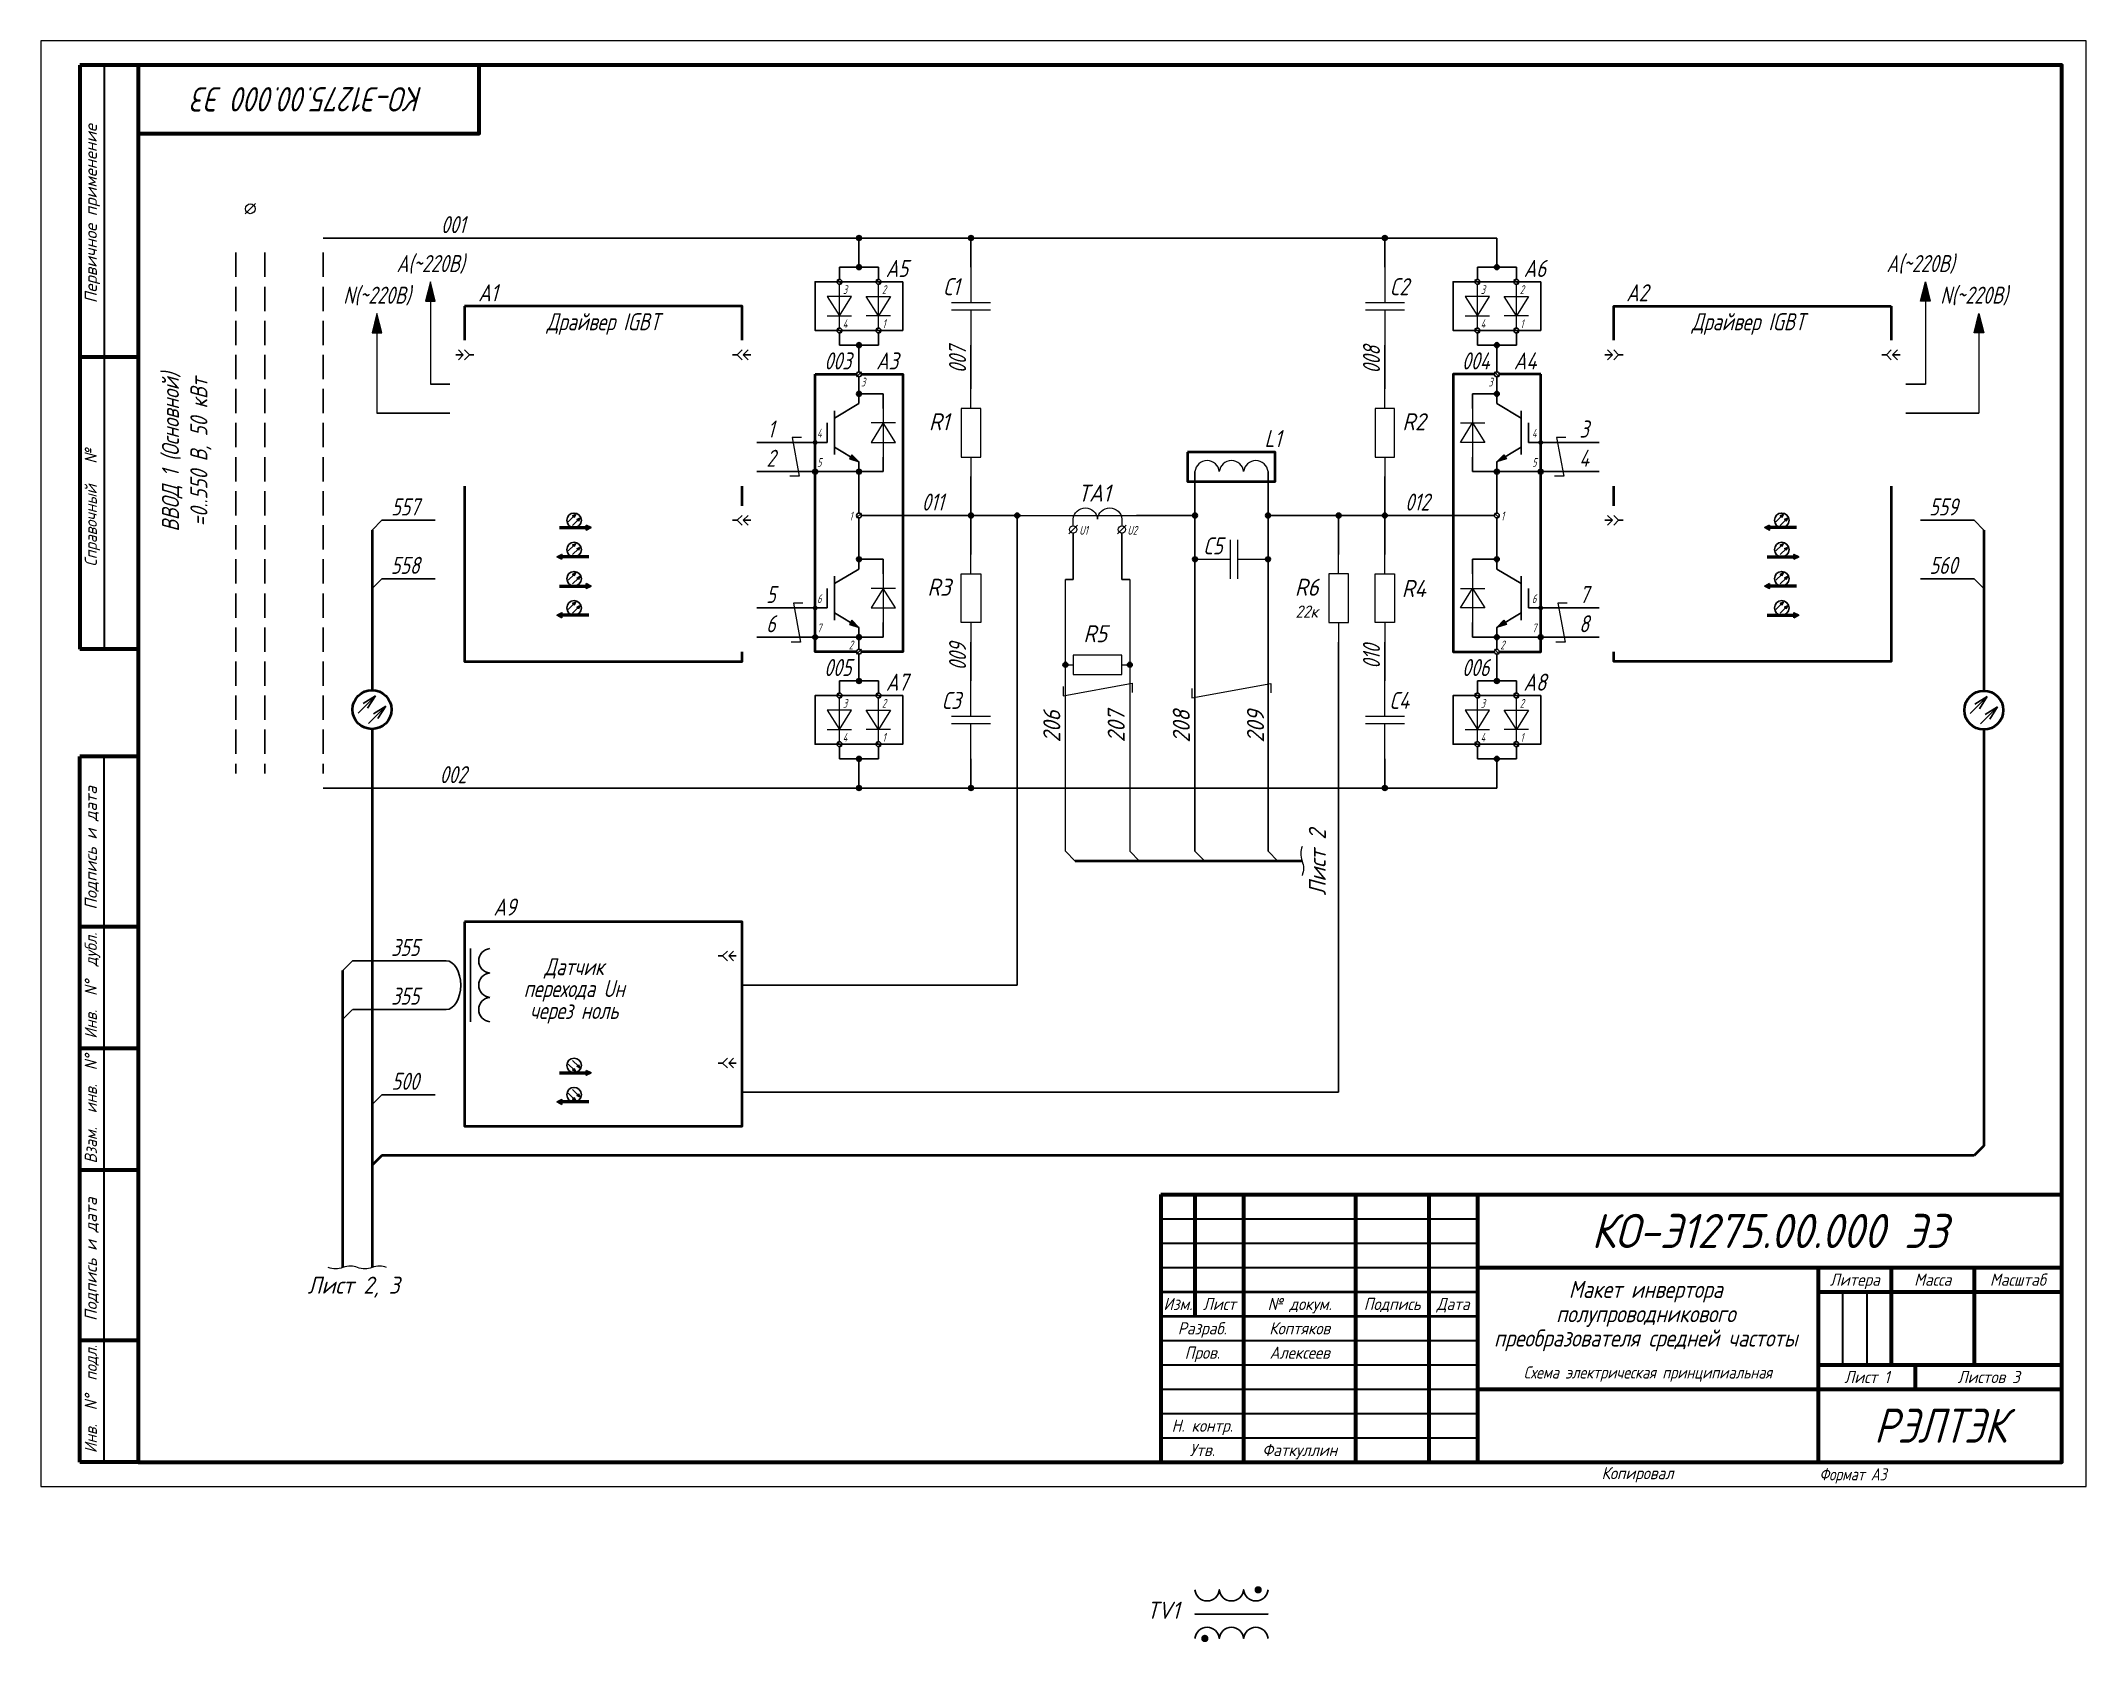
# Model space of a CAD drawing. Header units: millimetres. Extents: x -266 to 8003, y 0 to 8682.
# Drawn here: x -163.5 to 256.5, y 1168.3 to 1497.2 of the extents above; entities that cross this region are included whole.
import ezdxf
from ezdxf.enums import TextEntityAlignment as Align

# ---------------------------------------------------------------- set-up
doc = ezdxf.new("R2010")
doc.units = ezdxf.units.MM
for name, pattern in [('CENTER', [2, 1.25, -0.25, 0.25, -0.25]), ('K5LT32771', [0]), ('ГОСТ 2.303 4', [7, 5, -2, 0])]:
    doc.linetypes.add(name, pattern=pattern)
doc.styles.add('GENISO_1', font='geniso.shx', dxfattribs={"oblique": 15, "height": 3.5})
doc.styles.add('гост', font='simplex.shx', dxfattribs={"oblique": 15, "height": 2.25})
doc.styles.add('гост1', font='simplex.shx', dxfattribs={"width": 0.8, "oblique": 15, "height": 2.5})

msp = doc.modelspace()

# ---------------------------------------------------------------- texts
at = {"linetype": 'CENTER', "lineweight": 40, "style": 'GENISO_1', "oblique": 15, "width": 0.9}
msp.add_text('КО-Э1275.00.000 Э3', height=5, rotation=180, dxfattribs=at).set_placement((-108.5, 1485.25), align=Align.MIDDLE_CENTER)
at = {"lineweight": 40, "style": 'GENISO_1', "oblique": 15, "width": 1.1}
msp.add_text('Первичное применение', height=2.5, rotation=90, dxfattribs=at).set_placement((-152, 1461.75), align=Align.CENTER)
at = {"lineweight": 20, "style": 'GENISO_1', "oblique": 15, "width": 0.85}
for s, p in [('001', (-78.85, 1457.75)), ('A(~220В)', (-83.5, 1449.75)), ('A(~220В)', (222.47, 1449.75)), ('N(~220В)', (-94.5, 1443.25)), ('N(~220В)', (233.47, 1443.25)), ('003', (0.15, 1429.75)), ('004', (131.15, 1429.75)), ('1', (-13.6, 1415.75)), ('3', (153.4, 1415.75)), ('2', (-13.6, 1409.75)), ('4', (153.4, 1409.75)), ('557', (-88.68, 1399.75)), ('011', (19.65, 1400.75)), ('012', (119.15, 1400.75)), ('559', (227.2, 1399.75)), ('558', (-88.68, 1387.75)), ('560', (227.2, 1387.75)), ('5', (-13.6, 1381.75)), ('7', (153.4, 1381.75)), ('6', (-13.6, 1375.75)), ('8', (153.4, 1375.75)), ('005', (0.15, 1366.75)), ('006', (131.15, 1366.75)), ('002', (-78.85, 1344.75)), ('355', (-88.68, 1309.25)), ('355', (-88.68, 1299.25)), ('500', (-88.68, 1281.75))]:
    msp.add_text(s, height=3.5, dxfattribs=at).set_placement(p, align=Align.CENTER)
at = {"lineweight": 20, "style": 'GENISO_1', "oblique": 15}
for s, width, p in [('A5', 0.9, (12.3, 1447.7)), ('A6', 0.9, (143.3, 1447.7)), ('A1', 0.9, (-71.7, 1442.7)), ('С1', 0.9, (23.47, 1443.95)), ('С2', 0.9, (115.47, 1443.95)), ('A2', 0.9, (164.3, 1442.7)), ('Драйвер IGBT', 0.85, (-48, 1436.75)), ('Драйвер IGBT', 0.85, (187.16, 1436.75)), ('A3', 0.9, (10.3, 1428.7)), ('A4', 0.9, (141.3, 1428.7)), ('L1', 0.9, (89.5, 1412.75)), ('С5', 0.9, (77.22, 1390.7)), ('A7', 0.9, (12.3, 1362.7)), ('A8', 0.9, (143.3, 1362.7)), ('С3', 0.9, (23.47, 1358.95)), ('С4', 0.9, (115.47, 1358.95)), ('A9', 0.9, (-68.25, 1316.5)), ('Датчик', 0.85, (-54, 1304.25)), ('перехода Uн', 0.85, (-54, 1299.75)), ('через ноль', 0.85, (-54, 1295.25))]:
    msp.add_text(s, height=3.5, dxfattribs=dict(at, width=width)).set_placement(p, align=Align.BOTTOM_CENTER)
at = {"style": 'GENISO_1', "oblique": 15}
for s, width, p in [('3', 0.7, (1.64, 1446.15)), ('2', 0.7, (9.64, 1446.15)), ('3', 0.7, (132.64, 1446.15)), ('2', 0.7, (140.64, 1446.15)), ('4', 0.7, (1.64, 1439.15)), ('1', 0.7, (9.64, 1439.15)), ('4', 0.7, (132.64, 1439.15)), ('1', 0.7, (140.64, 1439.15)), ('3', 0.7, (5.35, 1427.15)), ('3', 0.7, (134.19, 1427.15)), ('4', 0.7, (-3.65, 1416.65)), ('4', 0.7, (143.17, 1416.65)), ('5', 0.7, (-3.65, 1410.65)), ('5', 0.7, (143.19, 1410.65)), ('1', 0.7, (2.85, 1399.65)), ('1', 0.7, (136.67, 1399.65)), ('U1', 0.8, (50.61, 1396.7)), ('U2', 0.8, (60.61, 1396.7)), ('6', 0.7, (-3.65, 1382.65)), ('6', 0.7, (143.15, 1382.65)), ('7', 0.7, (-3.65, 1376.65)), ('2', 0.7, (2.85, 1373.15)), ('2', 0.7, (136.64, 1373.15)), ('7', 0.7, (143.17, 1376.65)), ('3', 0.7, (1.64, 1361.15)), ('2', 0.7, (9.64, 1361.15)), ('3', 0.7, (132.64, 1361.15)), ('2', 0.7, (140.64, 1361.15)), ('4', 0.7, (1.64, 1354.15)), ('1', 0.7, (9.64, 1354.15)), ('4', 0.7, (132.64, 1354.15)), ('1', 0.7, (140.64, 1354.15))]:
    msp.add_text(s, height=1.8, dxfattribs=dict(at, width=width)).set_placement(p, align=Align.MIDDLE_CENTER)
at = {"lineweight": 20, "style": 'GENISO_1', "oblique": 15, "width": 0.85}
for s, p in [('007', (26.5, 1431.75)), ('008', (111.5, 1431.75)), ('009', (26.5, 1370.75)), ('010', (111.5, 1370.75))]:
    msp.add_text(s, height=3.5, rotation=90, dxfattribs=at).set_placement(p, align=Align.CENTER)
at = {"style": 'GENISO_1', "oblique": 15}
for s, height, p in [('R1', 3.5, (20.95, 1419)), ('R2', 3.5, (118.45, 1419)), ('R3', 3.5, (20.95, 1385)), ('R6', 3.5, (96.45, 1385)), ('R4', 3.5, (118.45, 1384.75)), ('22к', 2.5, (96.45, 1380))]:
    msp.add_text(s, height=height, dxfattribs=at).set_placement(p, align=Align.MIDDLE_CENTER)
at = {"lineweight": 40, "style": 'GENISO_1', "oblique": 15}
for s, p in [('Справочный   №', (-152, 1389.25)), ('Инв.  N%%d  дубл.', (-152, 1292.25)), ('Взам.  инв.  N%%d', (-152, 1266.62)), ('Инв.  N%%d  подл.', (-152, 1207.12))]:
    msp.add_text(s, height=2.5, rotation=90, dxfattribs=at).set_placement(p)
at = {"style": 'GENISO_1', "oblique": 15}
for s, p in [('ТА1', (52.84, 1401.54)), ('ТV1', (67, 1172.03))]:
    msp.add_text(s, height=3.5, dxfattribs=at).set_placement(p, align=Align.BOTTOM_CENTER)
at = {"lineweight": 20, "style": 'GENISO_1', "oblique": 15}
msp.add_text('R5', height=3.5, dxfattribs=at).set_placement((53.03, 1375.46), align=Align.MIDDLE_CENTER)
at = {"style": 'GENISO_1', "oblique": 15}
for s, p in [('206', (46.9, 1356.4)), ('207', (60.13, 1356.4)), ('208', (73.5, 1356.4)), ('209', (88.73, 1356.4))]:
    msp.add_text(s, height=3.5, rotation=90, dxfattribs=at).set_placement(p, align=Align.BOTTOM_CENTER)
at = {"lineweight": 40, "style": 'GENISO_1', "oblique": 15, "width": 1.1}
for p in [(-152, 1318.75), (-152, 1234.25)]:
    msp.add_text('Подпись и дата', height=2.5, rotation=90, dxfattribs=at).set_placement(p)
at = {"lineweight": -3, "style": 'GENISO_1', "oblique": 15}
msp.add_text('Лист 2', height=3.5, rotation=90, dxfattribs=at).set_placement((98.63, 1328.46), align=Align.MIDDLE_CENTER)
at = {"lineweight": 40, "style": 'GENISO_1', "oblique": 15}
for s, height, p in [('КО-Э1275.00.000 Э3', 7, (191.5, 1252.75)), ('Литера', 2.5, (209, 1242.75)), ('Масса', 2.5, (225, 1242.75)), ('Масштаб', 2.5, (242.5, 1242.75)), ('№ докум.', 2.5, (95, 1237.75)), ('Подпись', 2.5, (114, 1237.75)), ('Изм.', 2.5, (70, 1237.75)), ('Лист', 2.5, (78.5, 1237.75)), ('Дата', 2.5, (126.5, 1237.75)), ('Разраб.', 2.5, (75, 1232.75)), ('Коптяков', 2.5, (95, 1232.75)), ('Пров.', 2.5, (75, 1227.75)), ('Алексеев', 2.5, (95, 1227.75)), ('Лист 1', 2.5, (211.5, 1222.75)), ('Листов 3', 2.5, (236.5, 1222.75)), ('Н. контр.', 2.5, (75, 1212.75)), ('Утв.', 2.5, (75, 1207.75)), ('Фаткуллин', 2.5, (95, 1207.75)), ('Копировал', 2.5, (164.38, 1203))]:
    msp.add_text(s, height=height, dxfattribs=at).set_placement(p, align=Align.MIDDLE_CENTER)
at = {"lineweight": -3, "style": 'GENISO_1', "oblique": 15}
msp.add_text('Лист 2, 3', height=3.5, dxfattribs=at).set_placement((-99.29, 1241.62), align=Align.MIDDLE_CENTER)
at = {"lineweight": 40, "width": 0.8}
for s, height, style, oblique, p in [('Макет инвертора', 3.5, 'гост', 15, (166.07, 1240.75)), ('полупроводникового', 3.5, 'гост', 15, (166.07, 1235.75)), ('преобразователя средней частоты', 3.5, 'гост', 15, (166.07, 1230.75)), ('Схема электрическая принципиальная', 2.5, 'гост', 15, (166.5, 1223.69)), ('РЭЛТЭК', 7, 'гост1', 16, (226.5, 1212.75))]:
    msp.add_text(s, height=height, dxfattribs=dict(at, style=style, oblique=oblique)).set_placement(p, align=Align.MIDDLE_CENTER)
at = {"lineweight": 20, "insert": (-128.49, 1412.75), "char_height": 3.5, "attachment_point": 8, "rotation": 90, "style": 'GENISO_1'}
msp.add_mtext('{\\fGOST 2.304 type A|b0|i0|c0|p34;ВВОД 1 (Основной) \\P=0..550 В, 50 кВт}', dxfattribs=at)
at = {"lineweight": 40, "insert": (201.72, 1204.01), "char_height": 2.5, "width": 19.2268, "attachment_point": 1, "style": 'GENISO_1'}
msp.add_mtext('\\pxt4;{\\FCS_Gost2304|c0;Формат А3}', dxfattribs=at)

# ---------------------------------------------------------------- blocks, each defined once
blk = doc.blocks.new('Стрелка')
at = {"lineweight": 20}
blk.add_hatch(color=256, dxfattribs=at).paths.add_polyline_path([(4, 0), (0, 1), (0, -1)])
for p, q in [((4, 0), (0, 1)), ((0, 1), (0, -1)), ((0, -1), (4, 0))]:
    blk.add_line(p, q, dxfattribs=at)

# ---------------------------------------------------------------- hatches: boundary and pattern name
for color, points in [(256, [(5, 1456.75, -1), (4, 1456.75, -1)]), (256, [(28, 1456.75, -1), (27, 1456.75, -1)]), (256, [(113, 1456.75, -1), (112, 1456.75, -1)]), (256, [(5, 1450.75, -1), (4, 1450.75, -1)]), (256, [(136, 1450.75, -1), (135, 1450.75, -1)]), (256, [(5, 1434.75, 1), (4, 1434.75, 1)]), (256, [(136, 1434.75, 1), (135, 1434.75, 1)]), (256, [(4, 1424.75, 1), (5, 1424.75, 1)]), (256, [(136, 1424.75, -1), (135, 1424.75, -1)]), (256, [(-5, 1414.75, 1), (-4, 1414.75, 1)]), (256, [(145, 1414.75, -1), (144, 1414.75, -1)]), (256, [(-5, 1408.75, 1), (-4, 1408.75, 1)]), (256, [(4, 1408.75, 1), (5, 1408.75, 1)]), (256, [(136, 1408.75, -1), (135, 1408.75, -1)]), (256, [(145, 1408.75, -1), (144, 1408.75, -1)]), (0, [(-54, 1399.35), (-53.7, 1399.95), (-54.3, 1399.65), (-54, 1399.65)]), (0, [(-53.1, 1398.6), (-52.8, 1399.2), (-53.4, 1398.9), (-53.1, 1398.9)]), (256, [(28, 1399.75, -1), (27, 1399.75, -1)]), (256, [(37.5, 1399.75, -1), (36.5, 1399.75, -1)]), (256, [(74, 1399.75, -1), (73, 1399.75, -1)]), (256, [(89, 1399.75, -1), (88, 1399.75, -1)]), (256, [(103.5, 1399.75, -1), (102.5, 1399.75, -1)]), (256, [(113, 1399.75, -1), (112, 1399.75, -1)]), (256, [(113, 1399.75, 1), (112, 1399.75, 1)]), (0, [(194, 1399.35), (194.3, 1399.95), (193.7, 1399.65), (194, 1399.65)]), (0, [(194.9, 1398.6), (195.2, 1399.2), (194.6, 1398.9), (194.9, 1398.9)]), (0, [(-51.5, 1397.75), (-51.5, 1396.75), (-50.5, 1397.25)]), (0, [(191.5, 1397.75), (191.5, 1396.75), (190.5, 1397.25)]), (0, [(-56.5, 1390.75), (-56.5, 1391.75), (-57.5, 1391.25)]), (0, [(-54, 1393.35), (-53.7, 1393.95), (-54.3, 1393.65), (-54, 1393.65)]), (0, [(-53.1, 1392.6), (-52.8, 1393.2), (-53.4, 1392.9), (-53.1, 1392.9)]), (256, [(4, 1390.75, 1), (5, 1390.75, 1)]), (256, [(74, 1390.75, -1), (73, 1390.75, -1)]), (256, [(89, 1390.75, -1), (88, 1390.75, -1)]), (256, [(136, 1390.75, -1), (135, 1390.75, -1)]), (0, [(194, 1393.35), (194.3, 1393.95), (193.7, 1393.65), (194, 1393.65)]), (0, [(194.9, 1392.6), (195.2, 1393.2), (194.6, 1392.9), (194.9, 1392.9)]), (0, [(196.5, 1390.75), (196.5, 1391.75), (197.5, 1391.25)]), (0, [(-54, 1387.35), (-53.7, 1387.95), (-54.3, 1387.65), (-54, 1387.65)]), (0, [(-53.1, 1386.6), (-52.8, 1387.2), (-53.4, 1386.9), (-53.1, 1386.9)]), (0, [(194, 1387.35), (194.3, 1387.95), (193.7, 1387.65), (194, 1387.65)]), (0, [(194.9, 1386.6), (195.2, 1387.2), (194.6, 1386.9), (194.9, 1386.9)]), (0, [(-54, 1381.35), (-53.7, 1381.95), (-54.3, 1381.65), (-54, 1381.65)]), (0, [(-51.5, 1385.75), (-51.5, 1384.75), (-50.5, 1385.25)]), (0, [(191.5, 1385.75), (191.5, 1384.75), (190.5, 1385.25)]), (0, [(194, 1381.35), (194.3, 1381.95), (193.7, 1381.65), (194, 1381.65)]), (0, [(-56.5, 1378.75), (-56.5, 1379.75), (-57.5, 1379.25)]), (0, [(-53.1, 1380.6), (-52.8, 1381.2), (-53.4, 1380.9), (-53.1, 1380.9)]), (256, [(-5, 1380.75, 1), (-4, 1380.75, 1)]), (256, [(145, 1380.75, -1), (144, 1380.75, -1)]), (0, [(194.9, 1380.6), (195.2, 1381.2), (194.6, 1380.9), (194.9, 1380.9)]), (0, [(196.5, 1378.75), (196.5, 1379.75), (197.5, 1379.25)]), (256, [(-5, 1374.75, 1), (-4, 1374.75, 1)]), (256, [(4, 1374.75, 1), (5, 1374.75, 1)]), (256, [(136, 1374.75, -1), (135, 1374.75, -1)]), (256, [(145, 1374.75, -1), (144, 1374.75, -1)]), (256, [(46.4, 1369.08, 1), (47.4, 1369.08, 1)]), (256, [(59.63, 1369.08, 1), (60.63, 1369.08, 1)]), (256, [(5, 1365.75, -1), (4, 1365.75, -1)]), (256, [(136, 1365.75, -1), (135, 1365.75, -1)]), (256, [(5, 1349.75, 1), (4, 1349.75, 1)]), (256, [(136, 1349.75, 1), (135, 1349.75, 1)]), (256, [(5, 1343.75, -1), (4, 1343.75, -1)]), (256, [(28, 1343.75, 1), (27, 1343.75, 1)]), (256, [(113, 1343.75, 1), (112, 1343.75, 1)]), (0, [(-54, 1286.15), (-53.7, 1285.55), (-54.3, 1285.85), (-54, 1285.85)]), (0, [(-53.1, 1286.9), (-52.8, 1286.3), (-53.4, 1286.6), (-53.1, 1286.6)]), (0, [(-51.5, 1285.75), (-51.5, 1284.75), (-50.5, 1285.25)]), (0, [(-56.5, 1278.75), (-56.5, 1279.75), (-57.5, 1279.25)]), (0, [(-54, 1280.15), (-53.7, 1279.55), (-54.3, 1279.85), (-54, 1279.85)]), (0, [(-53.1, 1280.9), (-52.8, 1280.3), (-53.4, 1280.6), (-53.1, 1280.6)])]:
    msp.add_hatch(color=color).paths.add_polyline_path(points)

# ---------------------------------------------------------------- linework, layer by layer
at = {"lineweight": 60}
for p, q in [((-143.5, 1492.25), (-155.5, 1492.25)), ((-155.5, 1492.25), (-155.5, 1372.25)), ((-143.5, 1432.25), (-155.5, 1432.25)), ((-143.5, 1372.25), (-155.5, 1372.25)), ((-155.5, 1205.25), (-155.5, 1350.25)), ((-143.5, 1350.25), (-155.5, 1350.25)), ((-143.5, 1315.25), (-155.5, 1315.25)), ((-143.5, 1290.25), (-155.5, 1290.25)), ((-143.5, 1265.25), (-155.5, 1265.25)), ((66.5, 1260.25), (251.5, 1260.25)), ((66.5, 1260.25), (66.5, 1205.25)), ((73.5, 1260.25), (73.5, 1235.25)), ((83.5, 1260.25), (83.5, 1205.25)), ((106.5, 1260.25), (106.5, 1205.25)), ((121.5, 1260.25), (121.5, 1205.25)), ((131.5, 1260.25), (131.5, 1205.25)), ((131.5, 1245.25), (251.5, 1245.25)), ((201.5, 1245.25), (201.5, 1205.25)), ((216.5, 1245.25), (216.5, 1225.25)), ((233.5, 1245.25), (233.5, 1225.25)), ((201.5, 1240.25), (251.5, 1240.25)), ((-143.5, 1230.25), (-155.5, 1230.25)), ((201.5, 1225.25), (251.5, 1225.25)), ((221.5, 1220.25), (221.5, 1225.25)), ((131.5, 1220.25), (251.5, 1220.25)), ((-143.5, 1205.25), (-155.5, 1205.25))]:
    msp.add_line(p, q, dxfattribs=at)
at = {"lineweight": 30}
for p, q in [((-150.5, 1492.25), (-150.5, 1372.25)), ((-150.5, 1205.25), (-150.5, 1350.25)), ((66.5, 1255.25), (131.5, 1255.25)), ((66.5, 1250.25), (131.5, 1250.25)), ((66.5, 1245.25), (131.5, 1245.25)), ((206.5, 1240.25), (206.5, 1225.25)), ((211.5, 1240.25), (211.5, 1225.25)), ((66.5, 1230.25), (131.5, 1230.25)), ((66.5, 1225.25), (131.5, 1225.25)), ((66.5, 1220.25), (131.5, 1220.25)), ((66.5, 1215.25), (131.5, 1215.25)), ((66.5, 1210.25), (131.5, 1210.25))]:
    msp.add_line(p, q, dxfattribs=at)
at = {"lineweight": 20}
for p, q in [((-121.56, 1461.69), (-119.44, 1463.81)), ((27.5, 1450.75), (27.5, 1443.5)), ((112.5, 1450.75), (112.5, 1443.5)), ((0.5, 1438.25), (0.5, 1447.25)), ((8.5, 1438.25), (8.5, 1447.25)), ((131.5, 1438.25), (131.5, 1447.25)), ((139.5, 1438.25), (139.5, 1447.25)), ((-83.5, 1443.75), (-83.5, 1426.75)), ((3, 1444.75), (-2, 1444.75)), ((-2, 1444.75), (0.5, 1440.75)), ((-2, 1440.75), (3, 1440.75)), ((0.5, 1440.75), (3, 1444.75)), ((6, 1444.75), (11, 1444.75)), ((8.5, 1440.75), (6, 1444.75)), ((11, 1440.75), (6, 1440.75)), ((11, 1444.75), (8.5, 1440.75)), ((27.5, 1442), (27.5, 1434.75)), ((112.5, 1442), (112.5, 1434.75)), ((134, 1444.75), (129, 1444.75)), ((129, 1444.75), (131.5, 1440.75)), ((129, 1440.75), (134, 1440.75)), ((131.5, 1440.75), (134, 1444.75)), ((137, 1444.75), (142, 1444.75)), ((139.5, 1440.75), (137, 1444.75)), ((142, 1440.75), (137, 1440.75)), ((142, 1444.75), (139.5, 1440.75)), ((223.5, 1443.75), (223.5, 1426.75)), ((-94.5, 1437.25), (-94.5, 1420.75)), ((234.5, 1437.25), (234.5, 1420.75)), ((27.5, 1421.75), (27.5, 1425.75)), ((112.5, 1421.75), (112.5, 1425.75)), ((9.5, 1421.75), (9.5, 1411.75)), ((130.5, 1421.75), (130.5, 1411.75)), ((-7.33, 1415.8), (-9.24, 1415.8)), ((-9.24, 1415.8), (-7.77, 1407.79)), ((9.5, 1418.75), (7, 1414.75)), ((12, 1418.75), (7, 1418.75)), ((12, 1414.75), (9.5, 1418.75)), ((128, 1414.75), (130.5, 1418.75)), ((128, 1418.75), (133, 1418.75)), ((130.5, 1418.75), (133, 1414.75)), ((149.67, 1415.8), (147.76, 1415.8)), ((147.76, 1415.8), (149.23, 1407.79)), ((7, 1414.75), (12, 1414.75)), ((27.5, 1411.75), (27.5, 1407.75)), ((112.5, 1411.75), (112.5, 1407.75)), ((133, 1414.75), (128, 1414.75)), ((-7.77, 1407.79), (-9.68, 1407.79)), ((149.23, 1407.79), (147.32, 1407.79)), ((37, 1399.75), (61.5, 1399.75)), ((47.62, 1395.97), (49.39, 1397.73)), ((57.62, 1395.97), (59.39, 1397.73)), ((27.5, 1387.75), (27.5, 1391.75)), ((73.5, 1390.75), (80.75, 1390.75)), ((82.25, 1390.75), (88.5, 1390.75)), ((103, 1387.75), (103, 1391.75)), ((112.5, 1387.75), (112.5, 1391.75)), ((9.5, 1387.75), (9.5, 1377.75)), ((46.9, 1330.75), (46.9, 1386.58)), ((130.5, 1387.75), (130.5, 1377.75)), ((9.5, 1384.75), (7, 1380.75)), ((12, 1384.75), (7, 1384.75)), ((12, 1380.75), (9.5, 1384.75)), ((128, 1380.75), (130.5, 1384.75)), ((128, 1384.75), (133, 1384.75)), ((130.5, 1384.75), (133, 1380.75)), ((-7.05, 1381.76), (-8.96, 1381.76)), ((-8.96, 1381.76), (-7.5, 1373.75)), ((7, 1380.75), (12, 1380.75)), ((27.5, 1377.75), (27.5, 1373.75)), ((103, 1377.75), (103, 1373.75)), ((112.5, 1377.75), (112.5, 1373.75)), ((133, 1380.75), (128, 1380.75)), ((149.95, 1381.76), (148.04, 1381.76)), ((148.04, 1381.76), (149.5, 1373.75)), ((-7.5, 1373.75), (-9.41, 1373.75)), ((149.5, 1373.75), (147.59, 1373.75)), ((27.5, 1358.5), (27.5, 1365.75)), ((46.4, 1362.72), (60.63, 1365.32)), ((46.9, 1369.08), (48.51, 1369.08)), ((58.51, 1369.08), (60.13, 1369.08)), ((60.63, 1365.32), (60.63, 1363.41)), ((72.83, 1362.25), (89.08, 1365.23)), ((89.08, 1365.23), (89.08, 1363.32)), ((112.5, 1358.5), (112.5, 1365.75)), ((0.5, 1353.25), (0.5, 1362.25)), ((8.5, 1353.25), (8.5, 1362.25)), ((46.4, 1364.63), (46.4, 1362.72)), ((72.83, 1364.17), (72.83, 1362.25)), ((131.5, 1353.25), (131.5, 1362.25)), ((139.5, 1353.25), (139.5, 1362.25)), ((3, 1359.75), (-2, 1359.75)), ((-2, 1359.75), (0.5, 1355.75)), ((0.5, 1355.75), (3, 1359.75)), ((6, 1359.75), (11, 1359.75)), ((8.5, 1355.75), (6, 1359.75)), ((11, 1359.75), (8.5, 1355.75)), ((27.5, 1349.75), (27.5, 1357)), ((112.5, 1349.75), (112.5, 1357)), ((134, 1359.75), (129, 1359.75)), ((129, 1359.75), (131.5, 1355.75)), ((131.5, 1355.75), (134, 1359.75)), ((137, 1359.75), (142, 1359.75)), ((139.5, 1355.75), (137, 1359.75)), ((142, 1359.75), (139.5, 1355.75)), ((-2, 1355.75), (3, 1355.75)), ((11, 1355.75), (6, 1355.75)), ((129, 1355.75), (134, 1355.75)), ((142, 1355.75), (137, 1355.75))]:
    msp.add_line(p, q, dxfattribs=at)
at = {"linetype": 'ГОСТ 2.303 4'}
for p, q in [((-123.5, 1453.75), (-123.5, 1346.75)), ((-117.5, 1453.75), (-117.5, 1346.75)), ((-105.5, 1453.75), (-105.5, 1346.75))]:
    msp.add_line(p, q, dxfattribs=at)
for p, q in [((37.5, 1456.75), (-105.5, 1456.75)), ((4.5, 1450.75), (4.5, 1456.75)), ((27.5, 1450.75), (27.5, 1456.75)), ((135.5, 1456.75), (37.5, 1456.75)), ((112.5, 1450.75), (112.5, 1456.75)), ((135.5, 1450.75), (135.5, 1456.75)), ((8.5, 1450.75), (0.5, 1450.75)), ((0.5, 1450.75), (0.5, 1448.25)), ((8.5, 1450.75), (8.5, 1448.25)), ((139.5, 1450.75), (131.5, 1450.75)), ((131.5, 1450.75), (131.5, 1448.25)), ((139.5, 1450.75), (139.5, 1448.25)), ((0.5, 1434.75), (0.5, 1437.25)), ((8.5, 1434.75), (8.5, 1437.25)), ((131.5, 1434.75), (131.5, 1437.25)), ((139.5, 1434.75), (139.5, 1437.25)), ((-78.31, 1432.75), (-76.75, 1432.75)), ((-76.75, 1432.75), (-77.75, 1433.75)), ((-77.75, 1431.75), (-76.75, 1432.75)), ((-75.5, 1432.75), (-76.5, 1433.75)), ((-76.5, 1431.75), (-75.5, 1432.75)), ((-75.5, 1432.75), (-74.56, 1432.75)), ((-20.5, 1432.75), (-21.44, 1432.75)), ((-20.5, 1432.75), (-19.5, 1433.75)), ((-19.5, 1431.75), (-20.5, 1432.75)), ((-19.25, 1432.75), (-18.25, 1433.75)), ((-17.69, 1432.75), (-19.25, 1432.75)), ((-18.25, 1431.75), (-19.25, 1432.75)), ((8.5, 1434.75), (0.5, 1434.75)), ((4.5, 1434.75), (4.5, 1429.25)), ((27.5, 1434.75), (27.5, 1425.75)), ((112.5, 1434.75), (112.5, 1425.75)), ((139.5, 1434.75), (131.5, 1434.75)), ((135.5, 1434.75), (135.5, 1429.25)), ((157.69, 1432.75), (159.25, 1432.75)), ((159.25, 1432.75), (158.25, 1433.75)), ((158.25, 1431.75), (159.25, 1432.75)), ((160.5, 1432.75), (159.5, 1433.75)), ((159.5, 1431.75), (160.5, 1432.75)), ((160.5, 1432.75), (161.44, 1432.75)), ((215.5, 1432.75), (214.57, 1432.75)), ((215.5, 1432.75), (216.5, 1433.75)), ((216.5, 1431.75), (215.5, 1432.75)), ((216.75, 1432.75), (217.75, 1433.75)), ((218.32, 1432.75), (216.75, 1432.75)), ((217.75, 1431.75), (216.75, 1432.75)), ((4.5, 1424.75), (4.5, 1428.25)), ((135.5, 1424.75), (135.5, 1428.25)), ((-83.5, 1426.75), (-79.5, 1426.75)), ((4.5, 1422.75), (4.5, 1424.75)), ((4.5, 1424.75), (9.5, 1424.75)), ((9.5, 1424.75), (9.5, 1421.75)), ((135.5, 1424.75), (130.5, 1424.75)), ((130.5, 1424.75), (130.5, 1421.75)), ((135.5, 1422.75), (135.5, 1424.75)), ((223.5, 1426.75), (219.5, 1426.75)), ((-94.5, 1420.75), (-79.5, 1420.75)), ((-0.5, 1419.75), (4.5, 1422.75)), ((-0.5, 1421.25), (-0.5, 1412.25)), ((140.5, 1419.75), (135.5, 1422.75)), ((140.5, 1421.25), (140.5, 1412.25)), ((234.5, 1420.75), (219.5, 1420.75)), ((-2, 1418.75), (-2, 1414.75)), ((142, 1418.75), (142, 1414.75)), ((-16.5, 1414.75), (-4.5, 1414.75)), ((-2, 1414.75), (-4, 1414.75)), ((-0.5, 1413.75), (4.5, 1410.75)), ((9.5, 1408.75), (9.5, 1411.75)), ((130.5, 1408.75), (130.5, 1411.75)), ((140.5, 1413.75), (135.5, 1410.75)), ((142, 1414.75), (144, 1414.75)), ((144.5, 1414.75), (156.5, 1414.75)), ((-16.5, 1408.75), (-4.5, 1408.75)), ((4.5, 1408.75), (-4, 1408.75)), ((4.5, 1410.75), (4.5, 1408.75)), ((4.5, 1408.75), (9.5, 1408.75)), ((4.5, 1408.75), (4.5, 1400.25)), ((27.5, 1407.75), (27.5, 1399.75)), ((73.5, 1408.75), (73.5, 1399.75)), ((88.5, 1408.75), (88.5, 1399.75)), ((112.5, 1407.75), (112.5, 1399.75)), ((135.5, 1408.75), (130.5, 1408.75)), ((135.5, 1410.75), (135.5, 1408.75)), ((135.5, 1408.75), (144, 1408.75)), ((135.5, 1408.75), (135.5, 1400.25)), ((144.5, 1408.75), (156.5, 1408.75)), ((-93.5, 1398.75), (-95.5, 1396.75)), ((-82.5, 1398.75), (-93.5, 1398.75)), ((-55.2, 1398.45), (-54, 1399.65)), ((-54.3, 1397.7), (-53.1, 1398.9)), ((-20.5, 1398.75), (-21.44, 1398.75)), ((-20.5, 1398.75), (-19.5, 1399.75)), ((-19.5, 1397.75), (-20.5, 1398.75)), ((-19.25, 1398.75), (-18.25, 1399.75)), ((-17.69, 1398.75), (-19.25, 1398.75)), ((-18.25, 1397.75), (-19.25, 1398.75)), ((4.5, 1399.25), (4.5, 1390.75)), ((37, 1399.75), (5, 1399.75)), ((27.5, 1391.75), (27.5, 1399.75)), ((37, 1303.25), (37, 1399.75)), ((61.5, 1399.75), (73.5, 1399.75)), ((73.5, 1399.75), (73.5, 1390.75)), ((88.5, 1399.75), (103, 1399.75)), ((88.5, 1399.75), (88.5, 1390.75)), ((103, 1391.75), (103, 1399.75)), ((103, 1399.75), (135, 1399.75)), ((112.5, 1391.75), (112.5, 1399.75)), ((135.5, 1399.25), (135.5, 1390.75)), ((157.69, 1398.75), (159.25, 1398.75)), ((159.25, 1398.75), (158.25, 1399.75)), ((158.25, 1397.75), (159.25, 1398.75)), ((160.5, 1398.75), (159.5, 1399.75)), ((159.5, 1397.75), (160.5, 1398.75)), ((160.5, 1398.75), (161.44, 1398.75)), ((192.8, 1398.45), (194, 1399.65)), ((193.7, 1397.7), (194.9, 1398.9)), ((222.5, 1398.75), (233.5, 1398.75)), ((235.5, 1396.75), (233.5, 1398.75)), ((48.5, 1396.1), (48.5, 1386.58)), ((58.5, 1396.1), (58.5, 1386.58)), ((-55.2, 1392.45), (-54, 1393.65)), ((-54.3, 1391.7), (-53.1, 1392.9)), ((4.5, 1388.75), (4.5, 1390.75)), ((4.5, 1390.75), (9.5, 1390.75)), ((9.5, 1390.75), (9.5, 1387.75)), ((73.5, 1367.75), (73.5, 1390.75)), ((88.5, 1367.75), (88.5, 1390.75)), ((135.5, 1390.75), (130.5, 1390.75)), ((130.5, 1390.75), (130.5, 1387.75)), ((135.5, 1388.75), (135.5, 1390.75)), ((192.8, 1392.45), (194, 1393.65)), ((193.7, 1391.7), (194.9, 1392.9)), ((-93.5, 1386.75), (-95.5, 1384.75)), ((-82.5, 1386.75), (-93.5, 1386.75)), ((-55.2, 1386.45), (-54, 1387.65)), ((-54.3, 1385.7), (-53.1, 1386.9)), ((-0.5, 1385.75), (4.5, 1388.75)), ((-0.5, 1387.25), (-0.5, 1378.25)), ((48.5, 1386.58), (46.9, 1386.58)), ((58.5, 1386.58), (60.13, 1386.58)), ((140.5, 1385.75), (135.5, 1388.75)), ((140.5, 1387.25), (140.5, 1378.25)), ((192.8, 1386.45), (194, 1387.65)), ((193.7, 1385.7), (194.9, 1386.9)), ((222.5, 1386.75), (233.5, 1386.75)), ((235.5, 1384.75), (233.5, 1386.75)), ((-2, 1384.75), (-2, 1380.75)), ((142, 1384.75), (142, 1380.75)), ((-55.2, 1380.45), (-54, 1381.65)), ((-54.3, 1379.7), (-53.1, 1380.9)), ((-16.5, 1380.75), (-4.5, 1380.75)), ((-2, 1380.75), (-4, 1380.75)), ((-0.5, 1379.75), (4.5, 1376.75)), ((9.5, 1374.75), (9.5, 1377.75)), ((130.5, 1374.75), (130.5, 1377.75)), ((140.5, 1379.75), (135.5, 1376.75)), ((142, 1380.75), (144, 1380.75)), ((144.5, 1380.75), (156.5, 1380.75)), ((192.8, 1380.45), (194, 1381.65)), ((193.7, 1379.7), (194.9, 1380.9)), ((-16.5, 1374.75), (-4.5, 1374.75)), ((4.5, 1374.75), (-4, 1374.75)), ((4.5, 1376.75), (4.5, 1374.75)), ((4.5, 1374.75), (9.5, 1374.75)), ((4.5, 1372.25), (4.5, 1374.75)), ((27.5, 1365.75), (27.5, 1373.75)), ((103, 1281.25), (103, 1373.75)), ((112.5, 1365.75), (112.5, 1373.75)), ((135.5, 1374.75), (130.5, 1374.75)), ((135.5, 1376.75), (135.5, 1374.75)), ((135.5, 1372.25), (135.5, 1374.75)), ((135.5, 1374.75), (144, 1374.75)), ((144.5, 1374.75), (156.5, 1374.75)), ((4.5, 1365.75), (4.5, 1371.25)), ((135.5, 1365.75), (135.5, 1371.25)), ((8.5, 1365.75), (0.5, 1365.75)), ((0.5, 1365.75), (0.5, 1363.25)), ((8.5, 1365.75), (8.5, 1363.25)), ((73.5, 1367.75), (73.5, 1330.75)), ((88.5, 1367.75), (88.5, 1330.75)), ((139.5, 1365.75), (131.5, 1365.75)), ((131.5, 1365.75), (131.5, 1363.25)), ((139.5, 1365.75), (139.5, 1363.25)), ((-94.79, 1362.7), (-97.32, 1361.09)), ((-94.79, 1362.7), (-97.32, 1361.09)), ((-94.79, 1362.7), (-96.4, 1360.17)), ((-94.79, 1362.7), (-96.4, 1360.17)), ((236.21, 1362.58), (233.68, 1360.97)), ((236.21, 1362.58), (233.68, 1360.97)), ((236.21, 1362.58), (234.6, 1360.05)), ((236.21, 1362.58), (234.6, 1360.05)), ((-92.67, 1360.58), (-95.2, 1358.97)), ((-92.67, 1360.58), (-95.2, 1358.97)), ((-92.67, 1360.58), (-94.28, 1358.05)), ((-92.67, 1360.58), (-94.28, 1358.05)), ((238.33, 1360.46), (235.8, 1358.85)), ((238.33, 1360.46), (235.8, 1358.85)), ((238.33, 1360.46), (236.72, 1357.93)), ((238.33, 1360.46), (236.72, 1357.93)), ((0.5, 1349.75), (0.5, 1352.25)), ((8.5, 1349.75), (0.5, 1349.75)), ((4.5, 1349.75), (4.5, 1343.75)), ((8.5, 1349.75), (8.5, 1352.25)), ((27.5, 1349.75), (27.5, 1343.75)), ((112.5, 1349.75), (112.5, 1343.75)), ((131.5, 1349.75), (131.5, 1352.25)), ((139.5, 1349.75), (131.5, 1349.75)), ((135.5, 1349.75), (135.5, 1343.75)), ((139.5, 1349.75), (139.5, 1352.25)), ((37.5, 1343.75), (-105.5, 1343.75)), ((135.5, 1343.75), (37.5, 1343.75)), ((46.9, 1330.75), (48.9, 1328.75)), ((60.13, 1330.75), (62.13, 1328.75)), ((73.5, 1330.75), (75.5, 1328.75)), ((88.5, 1330.75), (90.5, 1328.75)), ((-75.29, 1310.75), (-75.29, 1295.75)), ((-99.5, 1308.25), (-101.5, 1306.25)), ((-80.29, 1308.25), (-99.5, 1308.25)), ((-23.5, 1309.25), (-24.44, 1309.25)), ((-23.5, 1309.25), (-22.5, 1310.25)), ((-22.5, 1308.25), (-23.5, 1309.25)), ((-22.25, 1309.25), (-21.25, 1310.25)), ((-20.69, 1309.25), (-22.25, 1309.25)), ((-21.25, 1308.25), (-22.25, 1309.25)), ((-19.5, 1303.25), (37, 1303.25)), ((-99.5, 1298.25), (-101.5, 1296.25)), ((-80.29, 1298.25), (-99.45, 1298.25)), ((-55.2, 1287.05), (-54, 1285.85)), ((-54.3, 1287.8), (-53.1, 1286.6)), ((-23.5, 1287.25), (-24.44, 1287.25)), ((-23.5, 1287.25), (-22.5, 1288.25)), ((-22.5, 1286.25), (-23.5, 1287.25)), ((-22.25, 1287.25), (-21.25, 1288.25)), ((-20.69, 1287.25), (-22.25, 1287.25)), ((-21.25, 1286.25), (-22.25, 1287.25)), ((-55.2, 1281.05), (-54, 1279.85)), ((-54.3, 1281.8), (-53.1, 1280.6)), ((-19.5, 1281.25), (103, 1281.25)), ((-93.5, 1280.75), (-95.5, 1278.75)), ((-82.5, 1280.75), (-93.5, 1280.75))]:
    msp.add_line(p, q)
at = {"extrusion": (0, 0, -1)}
for p, q in [((0, 1448.25), (1, 1447.25)), ((8, 1448.25), (9, 1447.25)), ((131, 1448.25), (132, 1447.25)), ((139, 1448.25), (140, 1447.25)), ((0, 1438.25), (1, 1437.25)), ((8, 1438.25), (9, 1437.25)), ((131, 1438.25), (132, 1437.25)), ((139, 1438.25), (140, 1437.25)), ((5, 1429.25), (4, 1428.25)), ((135, 1429.25), (136, 1428.25)), ((5, 1400.25), (4, 1399.25)), ((135, 1400.25), (136, 1399.25)), ((5, 1372.25), (4, 1371.25)), ((135, 1372.25), (136, 1371.25)), ((0, 1363.25), (1, 1362.25)), ((8, 1363.25), (9, 1362.25)), ((131, 1363.25), (132, 1362.25)), ((139, 1363.25), (140, 1362.25)), ((0, 1353.25), (1, 1352.25)), ((8, 1353.25), (9, 1352.25)), ((131, 1353.25), (132, 1352.25)), ((139, 1353.25), (140, 1352.25))]:
    msp.add_line(p, q, dxfattribs=at)
at = {"linetype": 'K5LT32771', "lineweight": 20}
for p, q in [((23.5, 1443.5), (31.5, 1443.5)), ((23.5, 1442), (31.5, 1442)), ((108.5, 1443.5), (116.5, 1443.5)), ((108.5, 1442), (116.5, 1442)), ((80.75, 1394.75), (80.75, 1386.75)), ((82.25, 1394.75), (82.25, 1386.75)), ((23.5, 1358.5), (31.5, 1358.5)), ((23.5, 1357), (31.5, 1357)), ((108.5, 1358.5), (116.5, 1358.5)), ((108.5, 1357), (116.5, 1357))]:
    msp.add_line(p, q, dxfattribs=at)
at = {"lineweight": 40}
for p, q in [((-95.5, 1396.75), (-95.5, 1363.87)), ((235.5, 1396.75), (235.5, 1363.75)), ((-95.5, 1355.87), (-95.5, 1245.25)), ((235.5, 1355.75), (235.5, 1270.25)), ((95.5, 1328.75), (48.9, 1328.75)), ((-101.5, 1245.25), (-101.5, 1306.25)), ((235.5, 1270.25), (233.5, 1268.25)), ((-93.5, 1268.25), (-95.5, 1266.25)), ((233.5, 1268.25), (-93.5, 1268.25)), ((66.5, 1240.25), (131.5, 1240.25)), ((66.5, 1235.25), (131.5, 1235.25))]:
    msp.add_line(p, q, dxfattribs=at)
at = {"lineweight": 50}
for p, q in [((-57, 1397.25), (-51.5, 1397.25)), ((197, 1397.25), (191.5, 1397.25)), ((-51, 1391.25), (-56.5, 1391.25)), ((191, 1391.25), (196.5, 1391.25)), ((-57, 1385.25), (-51.5, 1385.25)), ((197, 1385.25), (191.5, 1385.25)), ((-51, 1379.25), (-56.5, 1379.25)), ((191, 1379.25), (196.5, 1379.25)), ((-57, 1285.25), (-51.5, 1285.25)), ((-51, 1279.25), (-56.5, 1279.25))]:
    msp.add_line(p, q, dxfattribs=at)
at = {"ltscale": 0.1}
for p, q in [((-94.79, 1362.7), (-98.33, 1359.16)), ((-94.79, 1362.7), (-98.33, 1359.16)), ((236.21, 1362.58), (232.67, 1359.04)), ((236.21, 1362.58), (232.67, 1359.04)), ((-92.67, 1360.58), (-96.21, 1357.04)), ((-92.67, 1360.58), (-96.21, 1357.04)), ((238.33, 1360.46), (234.8, 1356.92)), ((238.33, 1360.46), (234.8, 1356.92))]:
    msp.add_line(p, q, dxfattribs=at)
at = {"lineweight": 20}
for points in [[(-163.5, 1200.25), (256.5, 1200.25), (256.5, 1497.25), (-163.5, 1497.25)], [(25.5, 1411.75), (29.5, 1411.75), (29.5, 1421.75), (25.5, 1421.75)], [(110.5, 1411.75), (114.5, 1411.75), (114.5, 1421.75), (110.5, 1421.75)], [(25.5, 1387.75), (29.5, 1387.75), (29.5, 1377.75), (25.5, 1377.75)], [(101, 1377.75), (105, 1377.75), (105, 1387.75), (101, 1387.75)], [(110.5, 1387.75), (114.5, 1387.75), (114.5, 1377.75), (110.5, 1377.75)], [(48.51, 1371.08), (48.51, 1367.08), (58.51, 1367.08), (58.51, 1371.08)]]:
    msp.add_lwpolyline(points, close=True, dxfattribs=at)
at = {"lineweight": 60}
msp.add_lwpolyline([(-143.5, 1205.25), (251.5, 1205.25), (251.5, 1492.25), (-143.5, 1492.25)], close=True, dxfattribs=at)
msp.add_lwpolyline([(-143.5, 1478.25), (-73.5, 1478.25), (-73.5, 1492.25)], dxfattribs=at)
for points in [[(13.5, 1447.75), (-4.5, 1447.75), (-4.5, 1437.75), (13.5, 1437.75)], [(144.5, 1447.75), (126.5, 1447.75), (126.5, 1437.75), (144.5, 1437.75)], [(13.5, 1362.75), (-4.5, 1362.75), (-4.5, 1352.75), (13.5, 1352.75)], [(144.5, 1362.75), (126.5, 1362.75), (126.5, 1352.75), (144.5, 1352.75)]]:
    msp.add_lwpolyline(points, close=True)
at = {"lineweight": 40}
for points in [[(-19.5, 1435.75), (-19.5, 1442.75), (-76.5, 1442.75), (-76.5, 1442.75)], [(-76.5, 1442.75), (-76.5, 1435.75)], [(159.5, 1435.75), (159.5, 1442.75), (216.5, 1442.75), (216.5, 1442.75)], [(216.5, 1442.75), (216.5, 1435.75)], [(-4.5, 1428.75), (4, 1428.75)], [(4, 1371.75), (-4.5, 1371.75), (-4.5, 1428.75)], [(5, 1428.75), (13.5, 1428.75), (13.5, 1371.75), (5, 1371.75)], [(135, 1428.75), (126.5, 1428.75), (126.5, 1371.75), (135, 1371.75)], [(144.5, 1428.75), (136, 1428.75)], [(136, 1371.75), (144.5, 1371.75), (144.5, 1428.75)], [(72, 1412.75), (72, 1406.75), (90, 1406.75), (90, 1412.75), (72, 1412.75), (72, 1412.75)], [(-76.5, 1405.75), (-76.5, 1369.75), (-19.5, 1369.75), (-19.5, 1371.75)], [(-19.5, 1401.75), (-19.5, 1405.75)], [(159.5, 1401.75), (159.5, 1405.75)], [(216.5, 1405.75), (216.5, 1369.75), (159.5, 1369.75), (159.5, 1371.75)], [(-19.5, 1294.25), (-19.5, 1316.25), (-76.5, 1316.25), (-76.5, 1316.25)], [(-76.5, 1316.25), (-76.5, 1289.75)], [(-19.5, 1290.25), (-19.5, 1294.25)], [(-76.5, 1289.75), (-76.5, 1274.25), (-19.5, 1274.25), (-19.5, 1290.25)]]:
    msp.add_lwpolyline(points, dxfattribs=at)
at = {"lineweight": 20}
for points in [[(88.5, 1408.75), (88.5, 1408.75, 0.916331), (83.5, 1408.75, 0.916331), (78.5, 1408.75, 0.916331), (73.5, 1408.75), (73.5, 1408.75)], [(48.5, 1397.6), (48.5, 1399.02, -0.916331), (53.5, 1399.02, -0.916331), (58.5, 1399.02), (58.5, 1397.6)]]:
    msp.add_lwpolyline(points, format="xyb", dxfattribs=at)
for points in [[(-54, 1399.35), (-53.7, 1399.95), (-54.3, 1399.65), (-54, 1399.65), (-54, 1399.35)], [(-53.1, 1398.6), (-52.8, 1399.2), (-53.4, 1398.9), (-53.1, 1398.9), (-53.1, 1398.6)], [(194, 1399.35), (194.3, 1399.95), (193.7, 1399.65), (194, 1399.65), (194, 1399.35)], [(194.9, 1398.6), (195.2, 1399.2), (194.6, 1398.9), (194.9, 1398.9), (194.9, 1398.6)], [(-51.5, 1397.75), (-51.5, 1396.75), (-50.5, 1397.25), (-51.5, 1397.75)], [(191.5, 1397.75), (191.5, 1396.75), (190.5, 1397.25), (191.5, 1397.75)], [(-56.5, 1390.75), (-56.5, 1391.75), (-57.5, 1391.25), (-56.5, 1390.75)], [(-54, 1393.35), (-53.7, 1393.95), (-54.3, 1393.65), (-54, 1393.65), (-54, 1393.35)], [(-53.1, 1392.6), (-52.8, 1393.2), (-53.4, 1392.9), (-53.1, 1392.9), (-53.1, 1392.6)], [(194, 1393.35), (194.3, 1393.95), (193.7, 1393.65), (194, 1393.65), (194, 1393.35)], [(194.9, 1392.6), (195.2, 1393.2), (194.6, 1392.9), (194.9, 1392.9), (194.9, 1392.6)], [(196.5, 1390.75), (196.5, 1391.75), (197.5, 1391.25), (196.5, 1390.75)], [(-54, 1387.35), (-53.7, 1387.95), (-54.3, 1387.65), (-54, 1387.65), (-54, 1387.35)], [(-53.1, 1386.6), (-52.8, 1387.2), (-53.4, 1386.9), (-53.1, 1386.9), (-53.1, 1386.6)], [(194, 1387.35), (194.3, 1387.95), (193.7, 1387.65), (194, 1387.65), (194, 1387.35)], [(194.9, 1386.6), (195.2, 1387.2), (194.6, 1386.9), (194.9, 1386.9), (194.9, 1386.6)], [(-54, 1381.35), (-53.7, 1381.95), (-54.3, 1381.65), (-54, 1381.65), (-54, 1381.35)], [(-51.5, 1385.75), (-51.5, 1384.75), (-50.5, 1385.25), (-51.5, 1385.75)], [(191.5, 1385.75), (191.5, 1384.75), (190.5, 1385.25), (191.5, 1385.75)], [(194, 1381.35), (194.3, 1381.95), (193.7, 1381.65), (194, 1381.65), (194, 1381.35)], [(-56.5, 1378.75), (-56.5, 1379.75), (-57.5, 1379.25), (-56.5, 1378.75)], [(-53.1, 1380.6), (-52.8, 1381.2), (-53.4, 1380.9), (-53.1, 1380.9), (-53.1, 1380.6)], [(194.9, 1380.6), (195.2, 1381.2), (194.6, 1380.9), (194.9, 1380.9), (194.9, 1380.6)], [(196.5, 1378.75), (196.5, 1379.75), (197.5, 1379.25), (196.5, 1378.75)], [(-54, 1286.15), (-53.7, 1285.55), (-54.3, 1285.85), (-54, 1285.85), (-54, 1286.15)], [(-53.1, 1286.9), (-52.8, 1286.3), (-53.4, 1286.6), (-53.1, 1286.6), (-53.1, 1286.9)], [(-51.5, 1285.75), (-51.5, 1284.75), (-50.5, 1285.25), (-51.5, 1285.75)], [(-56.5, 1278.75), (-56.5, 1279.75), (-57.5, 1279.25), (-56.5, 1278.75)], [(-54, 1280.15), (-53.7, 1279.55), (-54.3, 1279.85), (-54, 1279.85), (-54, 1280.15)], [(-53.1, 1280.9), (-52.8, 1280.3), (-53.4, 1280.6), (-53.1, 1280.6), (-53.1, 1280.9)], [(88.5, 1174.03), (88.5, 1174.03), (73.5, 1174.03), (88.5, 1174.03)]]:
    msp.add_lwpolyline(points)
msp.add_lwpolyline([(60.13, 1386.58), (60.13, 1330.75)], dxfattribs=at)
for points in [[(88.5, 1179.03, -0.916331), (83.5, 1179.03, -0.916331), (78.5, 1179.03, -0.916331), (73.5, 1179.03)], [(88.5, 1169.03, 0.916331), (83.5, 1169.03, 0.916331), (78.5, 1169.03, 0.916331), (73.5, 1169.03)]]:
    msp.add_lwpolyline(points, format="xyb")
at = {"const_width": 0.75}
for points in [[(86.48, 1178.65, -1), (86.48, 1179.4, -1)], [(75.53, 1169.41, -1), (75.53, 1168.66, -1)]]:
    msp.add_lwpolyline(points, format="xyb", close=True, dxfattribs=at)
at = {"lineweight": 20}
msp.add_circle((-120.5, 1462.75), 1, dxfattribs=at)
for centre, radius in [((4.5, 1456.75), 0.501), ((27.5, 1456.75), 0.501), ((112.5, 1456.75), 0.501), ((4.5, 1450.75), 0.501), ((135.5, 1450.75), 0.501), ((4.5, 1434.75), 0.501), ((135.5, 1434.75), 0.501), ((4.5, 1424.75), 0.501), ((135.5, 1424.75), 0.501), ((-4.5, 1408.75), 0.501), ((4.5, 1408.75), 0.501), ((135.5, 1408.75), 0.501), ((144.5, 1408.75), 0.501), ((-54, 1398.75), 1.5), ((27.5, 1399.75), 0.501), ((37, 1399.75), 0.501), ((73.5, 1399.75), 0.501), ((88.5, 1399.75), 0.501), ((103, 1399.75), 0.501), ((112.5, 1399.75), 0.501), ((112.5, 1399.75), 0.501), ((194, 1398.75), 1.5), ((-54, 1392.75), 1.5), ((4.5, 1390.75), 0.501), ((73.5, 1390.75), 0.501), ((88.5, 1390.75), 0.501), ((135.5, 1390.75), 0.501), ((194, 1392.75), 1.5), ((-54, 1386.75), 1.5), ((194, 1386.75), 1.5), ((-54, 1380.75), 1.5), ((194, 1380.75), 1.5), ((-4.5, 1374.75), 0.501), ((4.5, 1374.75), 0.501), ((135.5, 1374.75), 0.501), ((144.5, 1374.75), 0.501), ((46.9, 1369.08), 0.501), ((60.13, 1369.08), 0.501), ((4.5, 1365.75), 0.501), ((135.5, 1365.75), 0.501), ((-95.5, 1359.87), 4), ((235.5, 1359.75), 4), ((4.5, 1349.75), 0.501), ((135.5, 1349.75), 0.501), ((4.5, 1343.75), 0.501), ((27.5, 1343.75), 0.501), ((112.5, 1343.75), 0.501), ((-54, 1286.75), 1.5), ((-54, 1280.75), 1.5)]:
    msp.add_circle(centre, radius)
at = {"extrusion": (0, 0, -1)}
for centre in [(-0.5, 1447.75), (-8.5, 1447.75), (-131.5, 1447.75), (-139.5, 1447.75), (-0.5, 1437.75), (-8.5, 1437.75), (-131.5, 1437.75), (-139.5, 1437.75), (-4.5, 1428.75), (-135.5, 1428.75), (-4.5, 1399.75), (-135.5, 1399.75), (-4.5, 1371.75), (-135.5, 1371.75), (-0.5, 1362.75), (-8.5, 1362.75), (-131.5, 1362.75), (-139.5, 1362.75), (-0.5, 1352.75), (-8.5, 1352.75), (-131.5, 1352.75), (-139.5, 1352.75)]:
    msp.add_circle(centre, 0.5, dxfattribs=at)
at = {"linetype": 'K5LT32771', "lineweight": 18}
for centre in [(48.5, 1396.85), (58.5, 1396.85)]:
    msp.add_circle(centre, 0.75, dxfattribs=at)
at = {"lineweight": 40}
for centre in [(-95.5, 1359.87), (235.5, 1359.75)]:
    msp.add_circle(centre, 4, dxfattribs=at)
for centre in [(-71.07, 1308.25), (-71.07, 1303.25), (-71.07, 1298.25)]:
    msp.add_arc(centre, 2.51, 95, 265)
msp.add_ellipse((-80.29, 1303.25), major_axis=(0, 5), ratio=0.6, start_param=3.141593, end_param=6.283185)
at = {"lineweight": 20}
for points in [[(95.5, 1331.75), (95.21, 1330.37), (95.5, 1328.75), (95.8, 1327.29), (95.5, 1325.75)], [(-98.5, 1245.25), (-99.88, 1245.55), (-101.5, 1245.25), (-102.95, 1244.95), (-104.5, 1245.25)], [(-92.5, 1245.25), (-93.88, 1245.55), (-95.5, 1245.25), (-96.95, 1244.95), (-98.5, 1245.25)]]:
    msp.add_spline(points, degree=3, dxfattribs=at)

# ---------------------------------------------------------------- block references
at = {"lineweight": 20, "rotation": 90}
for p in [(-83.5, 1443.75), (-94.5, 1437.25)]:
    msp.add_blockref('Стрелка', p, dxfattribs=at)
at = {"lineweight": 20, "xscale": -1, "rotation": 270}
for p in [(223.5, 1443.75), (234.5, 1437.25)]:
    msp.add_blockref('Стрелка', p, dxfattribs=at)
at = {"yscale": 0.5, "zscale": 0.5}
for p, xscale, rotation in [((2.79, 1411.78), 0.5, 329.0362434679265), ((137.22, 1411.78), -0.5, 30.96375653207352), ((2.79, 1377.78), 0.5, 329.0362434679265), ((137.22, 1377.78), -0.5, 30.96375653207352)]:
    msp.add_blockref('Стрелка', p, dxfattribs=dict(at, xscale=xscale, rotation=rotation))

msp.set_redraw_order([(e.dxf.handle, doc.entitydb.next_handle()) for e in msp.query("TEXT MTEXT ATTDEF DIMENSION ARC_DIMENSION")])  # texts and dimensions are drawn at this point

doc.saveas('drawing.dxf')
